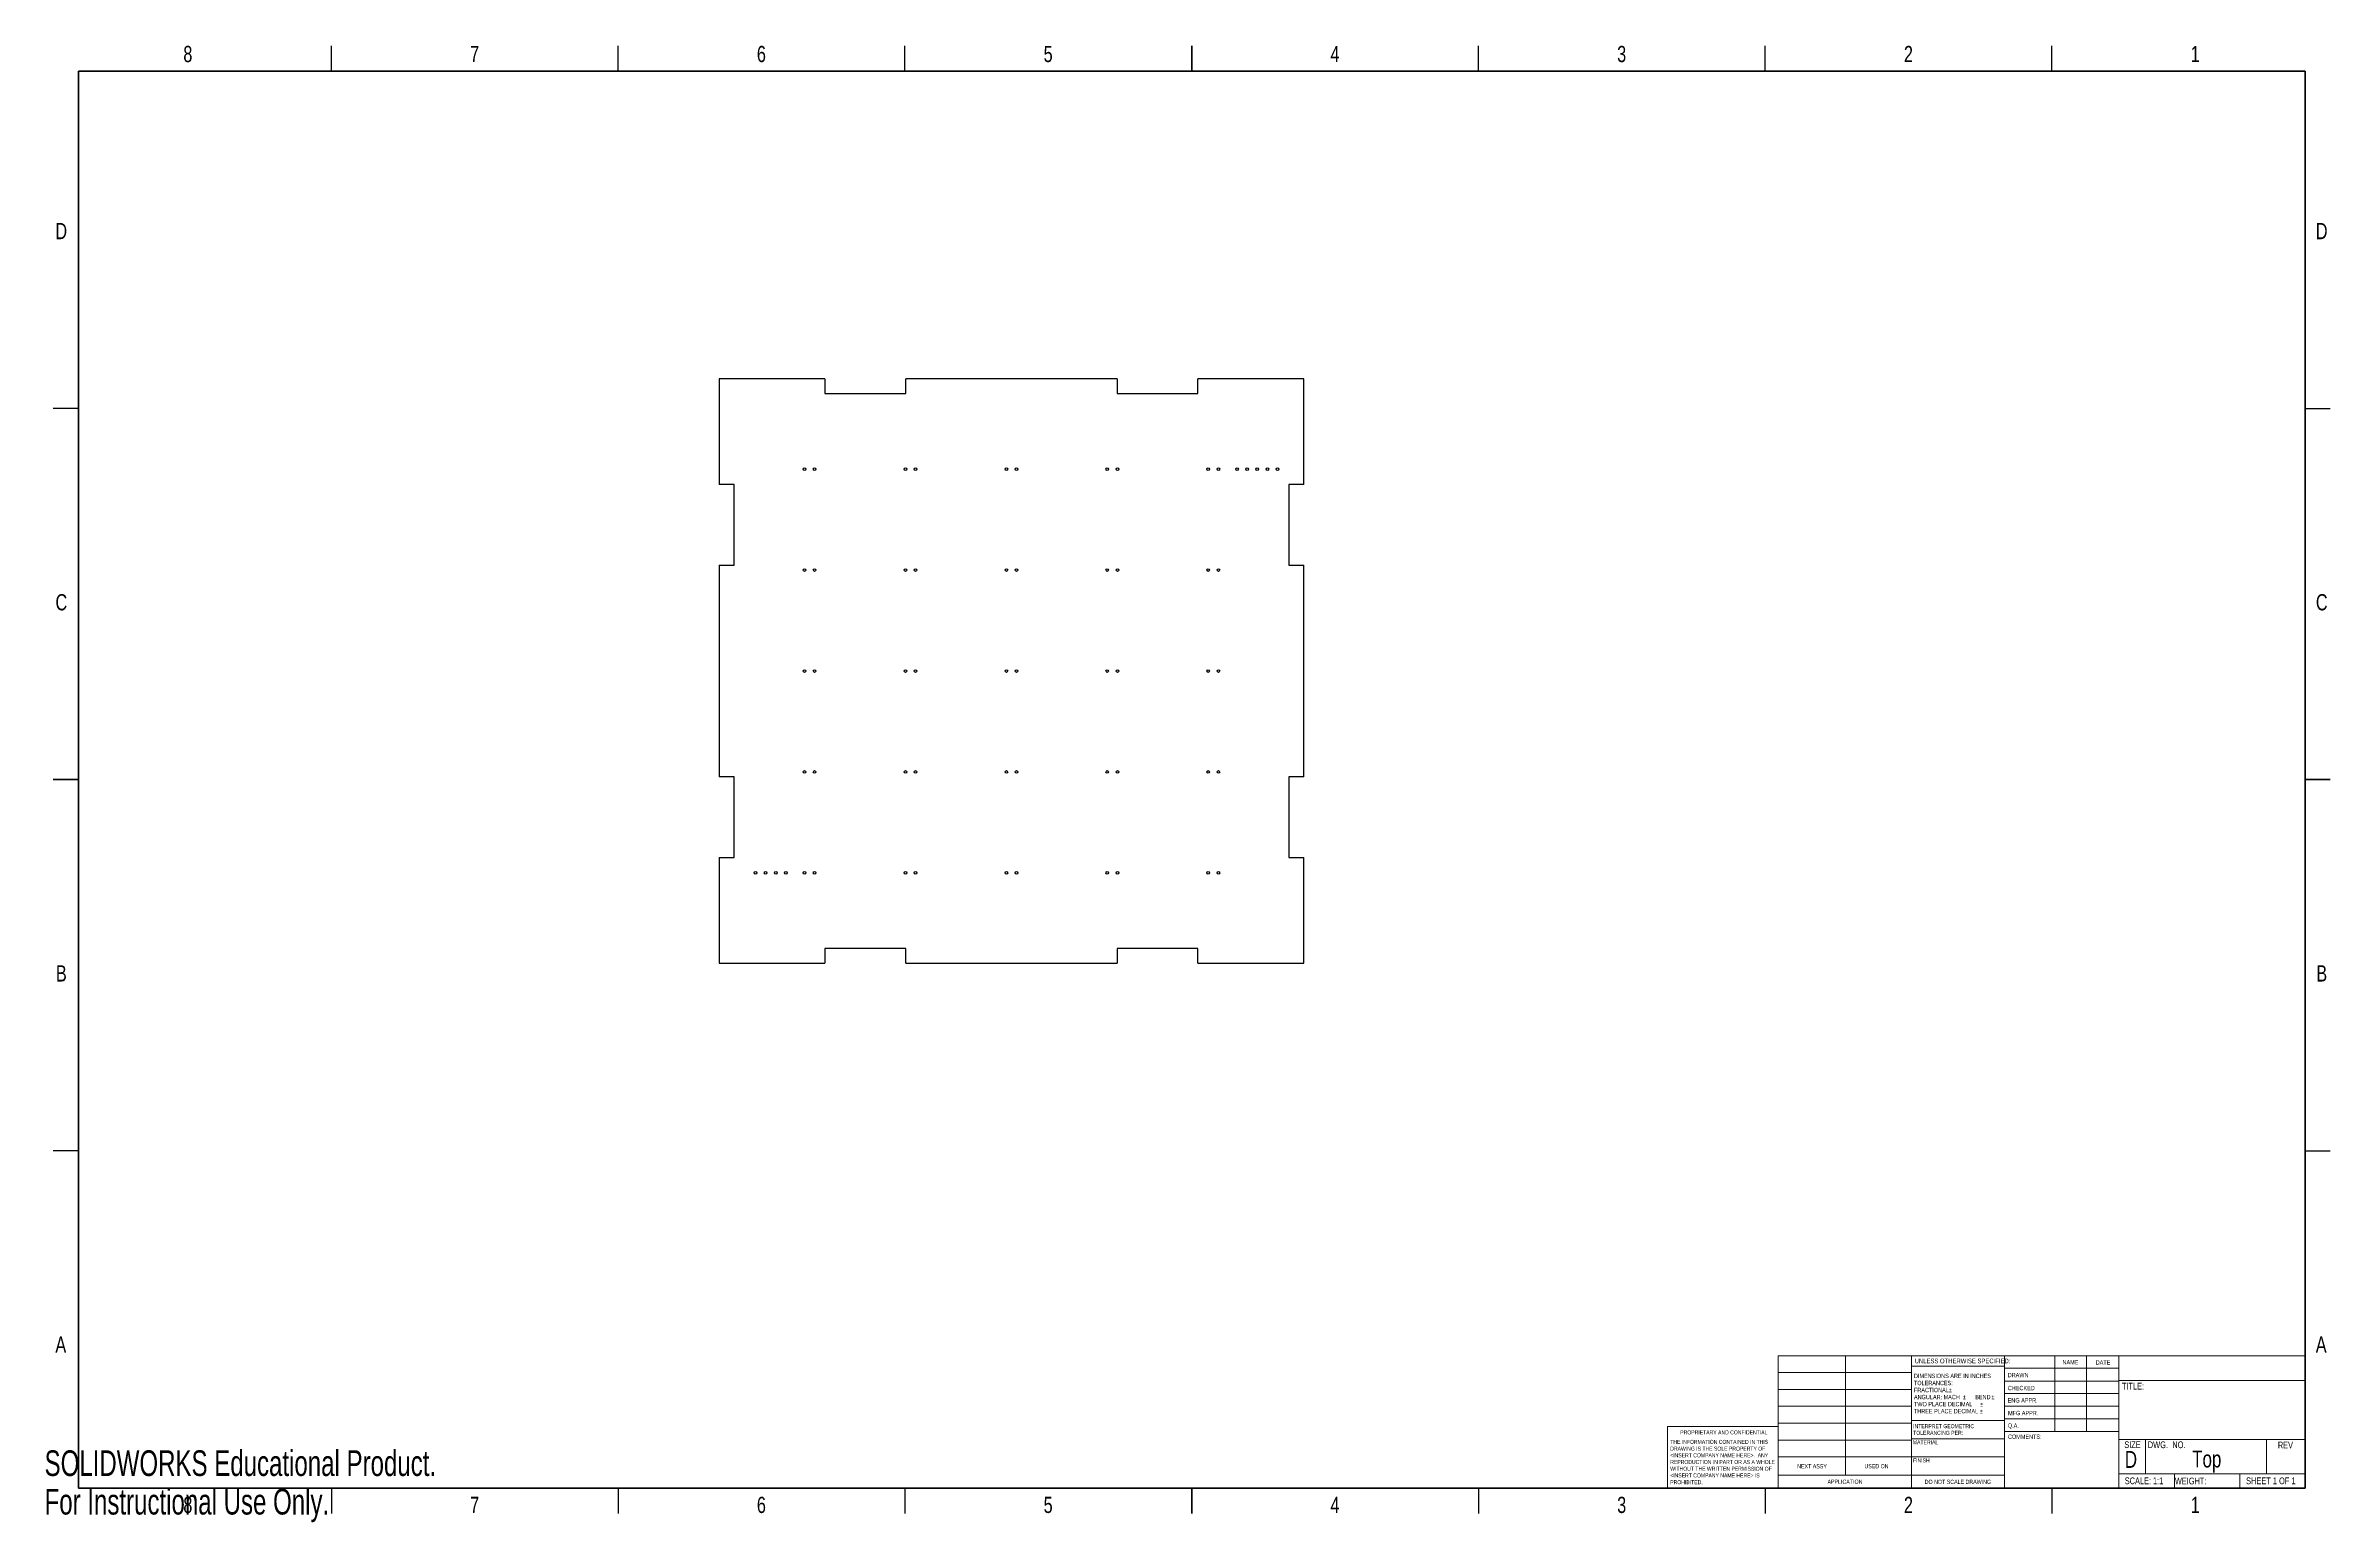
# Model space of a CAD drawing. Header units: inches. Extents: x 0 to 33.9, y 0 to 21.9.
import ezdxf

# ---------------------------------------------------------------- set-up
doc = ezdxf.new("R2010")
doc.units = ezdxf.units.IN
doc.header["$MEASUREMENT"] = 0
doc.styles.add('SLDTEXTSTYLE0', font='TXT', dxfattribs={"width": 0.75})
doc.styles.add('SLDTEXTSTYLE1', font='TXT', dxfattribs={"width": 0.6875})
doc.styles.add('SLDTEXTSTYLE2', font='TXT', dxfattribs={"width": 0.694444})
doc.styles.add('SLDTEXTSTYLE3', font='TXT', dxfattribs={"width": 0.7})

msp = doc.modelspace()

# ---------------------------------------------------------------- linework, layer by layer
at = {"color": 7, "linetype": 'Continuous', "lineweight": 25}
for p, q in [((4.25, 21.5), (4.25, 21.875)), ((8.5, 21.5), (8.5, 21.875)), ((12.75, 21.5), (12.75, 21.875)), ((17, 21.875), (17, 21.5)), ((17, 21.5), (17, 21.875)), ((21.25, 21.5), (21.25, 21.875)), ((25.5, 21.5), (25.5, 21.875)), ((29.75, 21.5), (29.75, 21.875)), ((9.998, 16.941), (9.998, 15.374)), ((11.565, 16.941), (9.998, 16.941)), ((11.565, 16.941), (11.565, 16.721)), ((12.762, 16.721), (12.762, 16.941)), ((15.896, 16.941), (12.762, 16.941)), ((15.896, 16.941), (15.896, 16.721)), ((17.093, 16.721), (17.093, 16.941)), ((18.66, 16.941), (17.093, 16.941)), ((18.66, 15.374), (18.66, 16.941)), ((11.565, 16.721), (12.762, 16.721)), ((15.896, 16.721), (17.093, 16.721)), ((0.5, 16.5), (0.125, 16.5)), ((33.5, 16.5), (33.875, 16.5)), ((10.219, 15.374), (9.998, 15.374)), ((10.219, 14.177), (10.219, 15.374)), ((18.66, 15.374), (18.439, 15.374)), ((18.439, 15.374), (18.439, 14.177)), ((9.998, 14.177), (10.219, 14.177)), ((9.998, 14.177), (9.998, 11.043)), ((18.439, 14.177), (18.66, 14.177)), ((18.66, 11.043), (18.66, 14.177)), ((0.125, 11), (0.5, 11)), ((0.5, 11), (0.125, 11)), ((10.219, 11.043), (9.998, 11.043)), ((10.219, 9.847), (10.219, 11.043)), ((18.66, 11.043), (18.439, 11.043)), ((18.439, 11.043), (18.439, 9.847)), ((33.875, 11), (33.5, 11)), ((33.5, 11), (33.875, 11)), ((9.998, 9.847), (10.219, 9.847)), ((9.998, 9.847), (9.998, 8.28)), ((18.439, 9.847), (18.66, 9.847)), ((18.66, 8.28), (18.66, 9.847)), ((12.762, 8.5), (11.565, 8.5)), ((11.565, 8.5), (11.565, 8.28)), ((12.762, 8.28), (12.762, 8.5)), ((17.093, 8.5), (15.896, 8.5)), ((15.896, 8.5), (15.896, 8.28)), ((17.093, 8.28), (17.093, 8.5)), ((9.998, 8.28), (11.565, 8.28)), ((12.762, 8.28), (15.896, 8.28)), ((17.093, 8.28), (18.66, 8.28)), ((0.5, 5.5), (0.125, 5.5)), ((33.5, 5.5), (33.875, 5.5)), ((4.25, 0.5), (4.25, 0.125)), ((8.5, 0.5), (8.5, 0.125)), ((12.75, 0.5), (12.75, 0.125)), ((17, 0.125), (17, 0.5)), ((17, 0.5), (17, 0.125)), ((21.25, 0.5), (21.25, 0.125)), ((25.5, 0.5), (25.5, 0.125)), ((29.75, 0.5), (29.75, 0.125))]:
    msp.add_line(p, q, dxfattribs=at)
at = {"color": 7, "linetype": 'Continuous', "lineweight": 50}
for p, q in [((0.5, 0.5), (0.5, 21.5)), ((0.5, 21.5), (33.5, 21.5)), ((33.5, 21.5), (33.5, 0.5)), ((33.5, 0.5), (0.5, 0.5))]:
    msp.add_line(p, q, dxfattribs=at)
at = {"color": 7, "linetype": 'Continuous', "lineweight": 18}
for p, q in [((25.691, 2.464), (33.5, 2.464)), ((25.691, 0.5), (25.691, 2.464)), ((26.689, 2.464), (26.689, 0.696)), ((27.668, 0.5), (27.668, 2.464)), ((29.045, 2.464), (29.045, 0.5)), ((29.794, 2.464), (29.794, 1.339)), ((30.262, 2.464), (30.262, 1.339)), ((30.741, 2.464), (30.741, 0.5)), ((25.691, 2.214), (27.668, 2.214)), ((29.045, 2.31), (27.668, 2.31)), ((29.045, 2.277), (30.741, 2.277)), ((29.045, 2.089), (30.741, 2.089)), ((30.741, 2.097), (33.5, 2.097)), ((25.691, 1.964), (27.668, 1.964)), ((25.691, 1.714), (27.668, 1.714)), ((29.045, 1.902), (30.741, 1.902)), ((30.741, 1.714), (29.045, 1.714)), ((24.054, 0.5), (24.054, 1.414)), ((25.691, 1.414), (24.054, 1.414)), ((25.691, 1.464), (27.668, 1.464)), ((27.668, 1.504), (29.05, 1.504)), ((30.741, 1.527), (29.045, 1.527)), ((25.691, 1.214), (27.668, 1.214)), ((27.668, 1.234), (29.05, 1.234)), ((30.741, 1.339), (29.05, 1.339)), ((30.741, 1.22), (33.5, 1.22)), ((31.137, 1.22), (31.137, 0.713)), ((32.928, 1.22), (32.928, 0.713)), ((25.691, 0.964), (27.668, 0.964)), ((25.691, 0.696), (29.045, 0.696)), ((27.668, 0.964), (29.045, 0.964)), ((30.741, 0.713), (33.5, 0.713)), ((31.564, 0.713), (31.564, 0.5)), ((32.536, 0.713), (32.536, 0.5))]:
    msp.add_line(p, q, dxfattribs=at)
at = {"color": 7, "linetype": 'Continuous', "lineweight": 25}
for centre in [(11.262, 15.602), (11.412, 15.602), (12.758, 15.602), (12.908, 15.602), (14.254, 15.602), (14.404, 15.602), (15.75, 15.602), (15.9, 15.602), (17.246, 15.602), (17.396, 15.602), (17.672, 15.602), (17.822, 15.602), (17.972, 15.602), (18.122, 15.602), (18.272, 15.602), (11.262, 14.106), (11.412, 14.106), (12.758, 14.106), (12.908, 14.106), (14.254, 14.106), (14.404, 14.106), (15.75, 14.106), (15.9, 14.106), (17.246, 14.106), (17.396, 14.106), (11.262, 12.61), (11.412, 12.61), (12.758, 12.61), (12.908, 12.61), (14.254, 12.61), (14.404, 12.61), (15.75, 12.61), (15.9, 12.61), (17.246, 12.61), (17.396, 12.61), (11.262, 11.114), (11.412, 11.114), (12.758, 11.114), (12.908, 11.114), (14.254, 11.114), (14.404, 11.114), (15.75, 11.114), (15.9, 11.114), (17.246, 11.114), (17.396, 11.114), (10.536, 9.618), (10.686, 9.618), (10.836, 9.618), (10.986, 9.618), (11.262, 9.618), (11.412, 9.618), (12.758, 9.618), (12.908, 9.618), (14.254, 9.618), (14.404, 9.618), (15.75, 9.618), (15.9, 9.618), (17.246, 9.618), (17.396, 9.618)]:
    msp.add_circle(centre, 0.0197, dxfattribs=at)

# ---------------------------------------------------------------- texts
at = {"color": 7, "linetype": 'Continuous', "lineweight": 0}
for s, insert, char_height, attachment_point, style in [('8', (2.123, 21.873), 0.24, 2, 'SLDTEXTSTYLE0'), ('7', (6.373, 21.873), 0.24, 2, 'SLDTEXTSTYLE0'), ('6', (10.623, 21.873), 0.24, 2, 'SLDTEXTSTYLE0'), ('5', (14.873, 21.873), 0.24, 2, 'SLDTEXTSTYLE0'), ('4', (19.123, 21.873), 0.24, 2, 'SLDTEXTSTYLE0'), ('3', (23.373, 21.873), 0.24, 2, 'SLDTEXTSTYLE0'), ('2', (27.623, 21.873), 0.24, 2, 'SLDTEXTSTYLE0'), ('1', (31.873, 21.873), 0.24, 2, 'SLDTEXTSTYLE0'), ('D', (0.247, 19.249), 0.24, 2, 'SLDTEXTSTYLE0'), ('D', (33.747, 19.249), 0.24, 2, 'SLDTEXTSTYLE0'), ('C', (0.248, 13.749), 0.24, 2, 'SLDTEXTSTYLE0'), ('C', (33.748, 13.749), 0.24, 2, 'SLDTEXTSTYLE0'), ('B', (0.248, 8.249), 0.24, 2, 'SLDTEXTSTYLE0'), ('B', (33.748, 8.249), 0.24, 2, 'SLDTEXTSTYLE0'), ('A', (0.24, 2.749), 0.24, 2, 'SLDTEXTSTYLE0'), ('A', (33.74, 2.749), 0.24, 2, 'SLDTEXTSTYLE0'), ('UNLESS OTHERWISE SPECIFIED:', (27.715, 2.421), 0.07, 1, 'SLDTEXTSTYLE0'), ('NAME', (29.906, 2.399), 0.065, 1, 'SLDTEXTSTYLE0'), ('DATE', (30.398, 2.397), 0.065, 1, 'SLDTEXTSTYLE0'), ('TOLERANCES:', (27.705, 2.092), 0.065, 1, 'SLDTEXTSTYLE0'), ('DIMENSIONS ARE IN INCHES', (27.705, 2.197), 0.065, 1, 'SLDTEXTSTYLE0'), ('DRAWN', (29.094, 2.21), 0.065, 1, 'SLDTEXTSTYLE0'), ('TITLE:', (30.787, 2.063), 0.1, 1, 'SLDTEXTSTYLE0'), ('ANGULAR: MACH', (27.705, 1.884), 0.065, 1, 'SLDTEXTSTYLE0'), ('TWO PLACE DECIMAL', (27.705, 1.779), 0.065, 1, 'SLDTEXTSTYLE0'), ('FRACTIONAL', (27.705, 1.988), 0.065, 1, 'SLDTEXTSTYLE0'), ('%%p', (28.223, 1.988), 0.065, 1, 'SLDTEXTSTYLE0'), ('%%p', (28.429, 1.884), 0.065, 1, 'SLDTEXTSTYLE0'), ('BEND', (28.613, 1.884), 0.065, 1, 'SLDTEXTSTYLE0'), ('%%p', (28.685, 1.779), 0.065, 1, 'SLDTEXTSTYLE0'), ('%%p', (28.853, 1.884), 0.065, 1, 'SLDTEXTSTYLE0'), ('ENG APPR.', (29.094, 1.835), 0.065, 1, 'SLDTEXTSTYLE0'), ('CHECKED', (29.096, 2.017), 0.065, 1, 'SLDTEXTSTYLE0'), ('PROPRIETARY AND CONFIDENTIAL', (24.241, 1.358), 0.06, 1, 'SLDTEXTSTYLE0'), ('INTERPRET GEOMETRIC', (27.693, 1.45), 0.06, 1, 'SLDTEXTSTYLE0'), ('THREE PLACE DECIMAL', (27.705, 1.675), 0.065, 1, 'SLDTEXTSTYLE0'), ('%%p', (28.679, 1.675), 0.065, 1, 'SLDTEXTSTYLE0'), ('Q.A.', (29.097, 1.462), 0.065, 1, 'SLDTEXTSTYLE0'), ('MFG APPR.', (29.099, 1.647), 0.065, 1, 'SLDTEXTSTYLE0'), ('THE INFORMATION CONTAINED IN THIS', (24.093, 1.217), 0.06, 1, 'SLDTEXTSTYLE0'), ('<INSERT COMPANY NAME HERE>.  ANY', (24.093, 1.018), 0.06, 1, 'SLDTEXTSTYLE0'), ('DRAWING IS THE SOLE PROPERTY OF', (24.093, 1.117), 0.06, 1, 'SLDTEXTSTYLE0'), ('MATERIAL', (27.688, 1.211), 0.06, 1, 'SLDTEXTSTYLE0'), ('TOLERANCING PER:', (27.693, 1.351), 0.06, 1, 'SLDTEXTSTYLE0'), ('COMMENTS:', (29.098, 1.296), 0.065, 1, 'SLDTEXTSTYLE0'), ('SIZE', (30.822, 1.195), 0.1, 1, 'SLDTEXTSTYLE0'), ('D', (30.83, 1.052), 0.25, 1, 'SLDTEXTSTYLE0'), ('DWG.  NO.', (31.169, 1.194), 0.1, 1, 'SLDTEXTSTYLE2'), ('Top', (32.044, 1.058), 0.25, 2, 'SLDTEXTSTYLE0'), ('REV', (33.098, 1.19), 0.1, 1, 'SLDTEXTSTYLE0'), ('WITHOUT THE WRITTEN PERMISSION OF', (24.093, 0.819), 0.06, 1, 'SLDTEXTSTYLE0'), ('<INSERT COMPANY NAME HERE> IS', (24.093, 0.72), 0.06, 1, 'SLDTEXTSTYLE0'), ('REPRODUCTION IN PART OR AS A WHOLE', (24.093, 0.919), 0.06, 1, 'SLDTEXTSTYLE0'), ('NEXT ASSY', (25.974, 0.857), 0.0625, 1, 'SLDTEXTSTYLE0'), ('USED ON', (26.971, 0.858), 0.0625, 1, 'SLDTEXTSTYLE0'), ('FINISH', (27.691, 0.942), 0.06, 1, 'SLDTEXTSTYLE0'), ('8', (2.123, 0.373), 0.24, 2, 'SLDTEXTSTYLE0'), ('7', (6.373, 0.373), 0.24, 2, 'SLDTEXTSTYLE0'), ('6', (10.623, 0.373), 0.24, 2, 'SLDTEXTSTYLE0'), ('5', (14.873, 0.373), 0.24, 2, 'SLDTEXTSTYLE0'), ('4', (19.123, 0.373), 0.24, 2, 'SLDTEXTSTYLE0'), ('3', (23.373, 0.373), 0.24, 2, 'SLDTEXTSTYLE0'), ('PROHIBITED.', (24.093, 0.62), 0.06, 1, 'SLDTEXTSTYLE0'), ('APPLICATION', (26.423, 0.628), 0.0625, 1, 'SLDTEXTSTYLE0'), ('2', (27.623, 0.373), 0.24, 2, 'SLDTEXTSTYLE0'), ('DO NOT SCALE DRAWING', (28.356, 0.626), 0.0625, 2, 'SLDTEXTSTYLE0'), ('SCALE: 1:1', (30.829, 0.66), 0.1, 1, 'SLDTEXTSTYLE0'), ('WEIGHT:', (31.572, 0.657), 0.1, 1, 'SLDTEXTSTYLE0'), ('1', (31.873, 0.373), 0.24, 2, 'SLDTEXTSTYLE0'), ('SHEET 1 OF 1', (32.627, 0.66), 0.1, 1, 'SLDTEXTSTYLE1')]:
    msp.add_mtext(s, dxfattribs=dict(at, insert=insert, char_height=char_height, attachment_point=attachment_point, style=style))
at = {"color": 7, "linetype": 'Continuous', "char_height": 0.3806, "attachment_point": 1, "style": 'SLDTEXTSTYLE3'}
for s, insert in [('SOLIDWORKS Educational Product.', (0, 1.062)), ('For Instructional Use Only.', (0, 0.491))]:
    msp.add_mtext(s, dxfattribs=dict(at, insert=insert))

doc.saveas('drawing.dxf')
